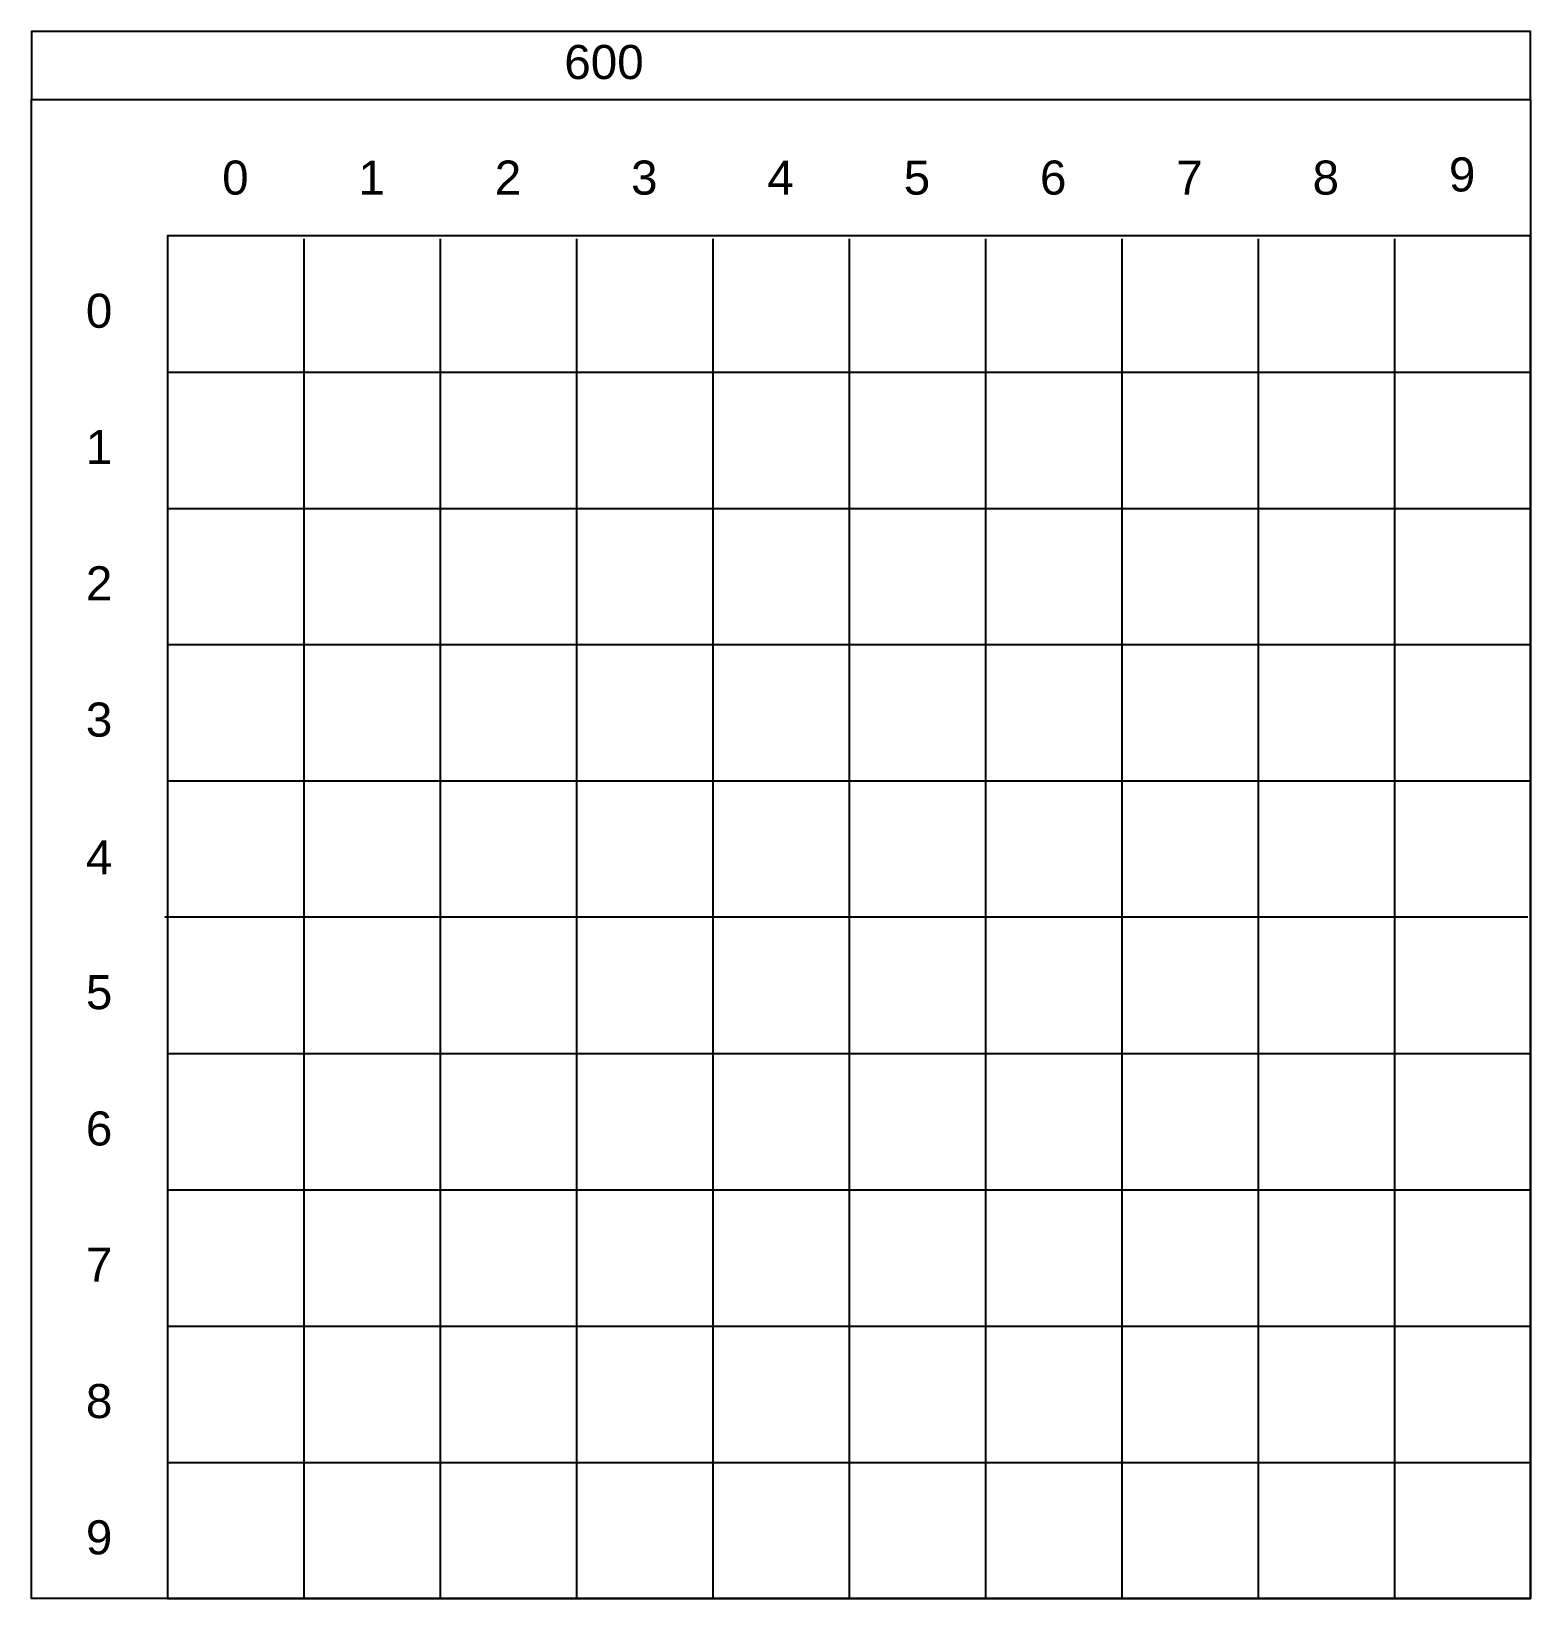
# Model space of a CAD drawing. Header units: millimetres. Extents: x 18058 to 21085, y 38505 to 40700.
# Drawn here: x 19650 to 19760, y 40395 to 40510 of the extents above; entities that cross this region are included whole.
import ezdxf

# ---------------------------------------------------------------- set-up
doc = ezdxf.new("R2010")
doc.units = ezdxf.units.MM
doc.layers.add('Маркировка', color=7, linetype='Continuous', lineweight=25)
doc.layers.add('Элементы', color=7, linetype='Continuous', lineweight=25)
doc.styles.get("Standard").update_dxf_attribs({"font": 'arial.ttf'})

msp = doc.modelspace()

# ---------------------------------------------------------------- texts
at = {"layer": 'Маркировка'}
for s, p in [('600', (19689.1, 40506.5)), ('9', (19754, 40498.25)), ('0', (19664, 40498.02)), ('1', (19674, 40498.02)), ('2', (19684, 40498.02)), ('3', (19694, 40498.02)), ('4', (19704, 40498.02)), ('5', (19714, 40498.02)), ('6', (19724, 40498.02)), ('7', (19734, 40498.02)), ('8', (19744, 40498.02)), ('0', (19654, 40488.25)), ('1', (19654, 40478.25)), ('2', (19654, 40468.25)), ('3', (19654, 40458.25)), ('4', (19654, 40448.14)), ('5', (19654, 40438.25)), ('6', (19654, 40428.25)), ('7', (19654, 40418.25)), ('8', (19654, 40408.25)), ('9', (19654, 40398.25))]:
    msp.add_text(s, height=2.5, dxfattribs=at).set_placement(p)

# ---------------------------------------------------------------- linework, layer by layer
at = {"layer": 'Элементы'}
for p, q in [((19670, 40494.77), (19670, 40395)), ((19680, 40494.77), (19680, 40395)), ((19690, 40494.77), (19690, 40395)), ((19700, 40494.77), (19700, 40395)), ((19710, 40494.77), (19710, 40395)), ((19720, 40494.77), (19720, 40395)), ((19730, 40494.77), (19730, 40395)), ((19740, 40494.77), (19740, 40395)), ((19750, 40494.77), (19750, 40395)), ((19660, 40485), (19760, 40485)), ((19660, 40475), (19760, 40475)), ((19660, 40465), (19760, 40465)), ((19660, 40455), (19760, 40455)), ((19659.8, 40445.02), (19759.8, 40445.02)), ((19660, 40435), (19760, 40435)), ((19660, 40425), (19760, 40425)), ((19660, 40415), (19760, 40415)), ((19660, 40405), (19760, 40405))]:
    msp.add_line(p, q, dxfattribs=at)
for points in [[(19650, 40505), (19760, 40505), (19760, 40510), (19650, 40510)], [(19650, 40505), (19760, 40505), (19760, 40395), (19650, 40395)], [(19760, 40495), (19660, 40495), (19660, 40395), (19760, 40395)]]:
    msp.add_lwpolyline(points, close=True, dxfattribs=at)

msp.set_redraw_order([(e.dxf.handle, doc.entitydb.next_handle()) for e in msp.query("TEXT MTEXT ATTDEF DIMENSION ARC_DIMENSION")])  # texts and dimensions are drawn at this point

doc.saveas('drawing.dxf')
